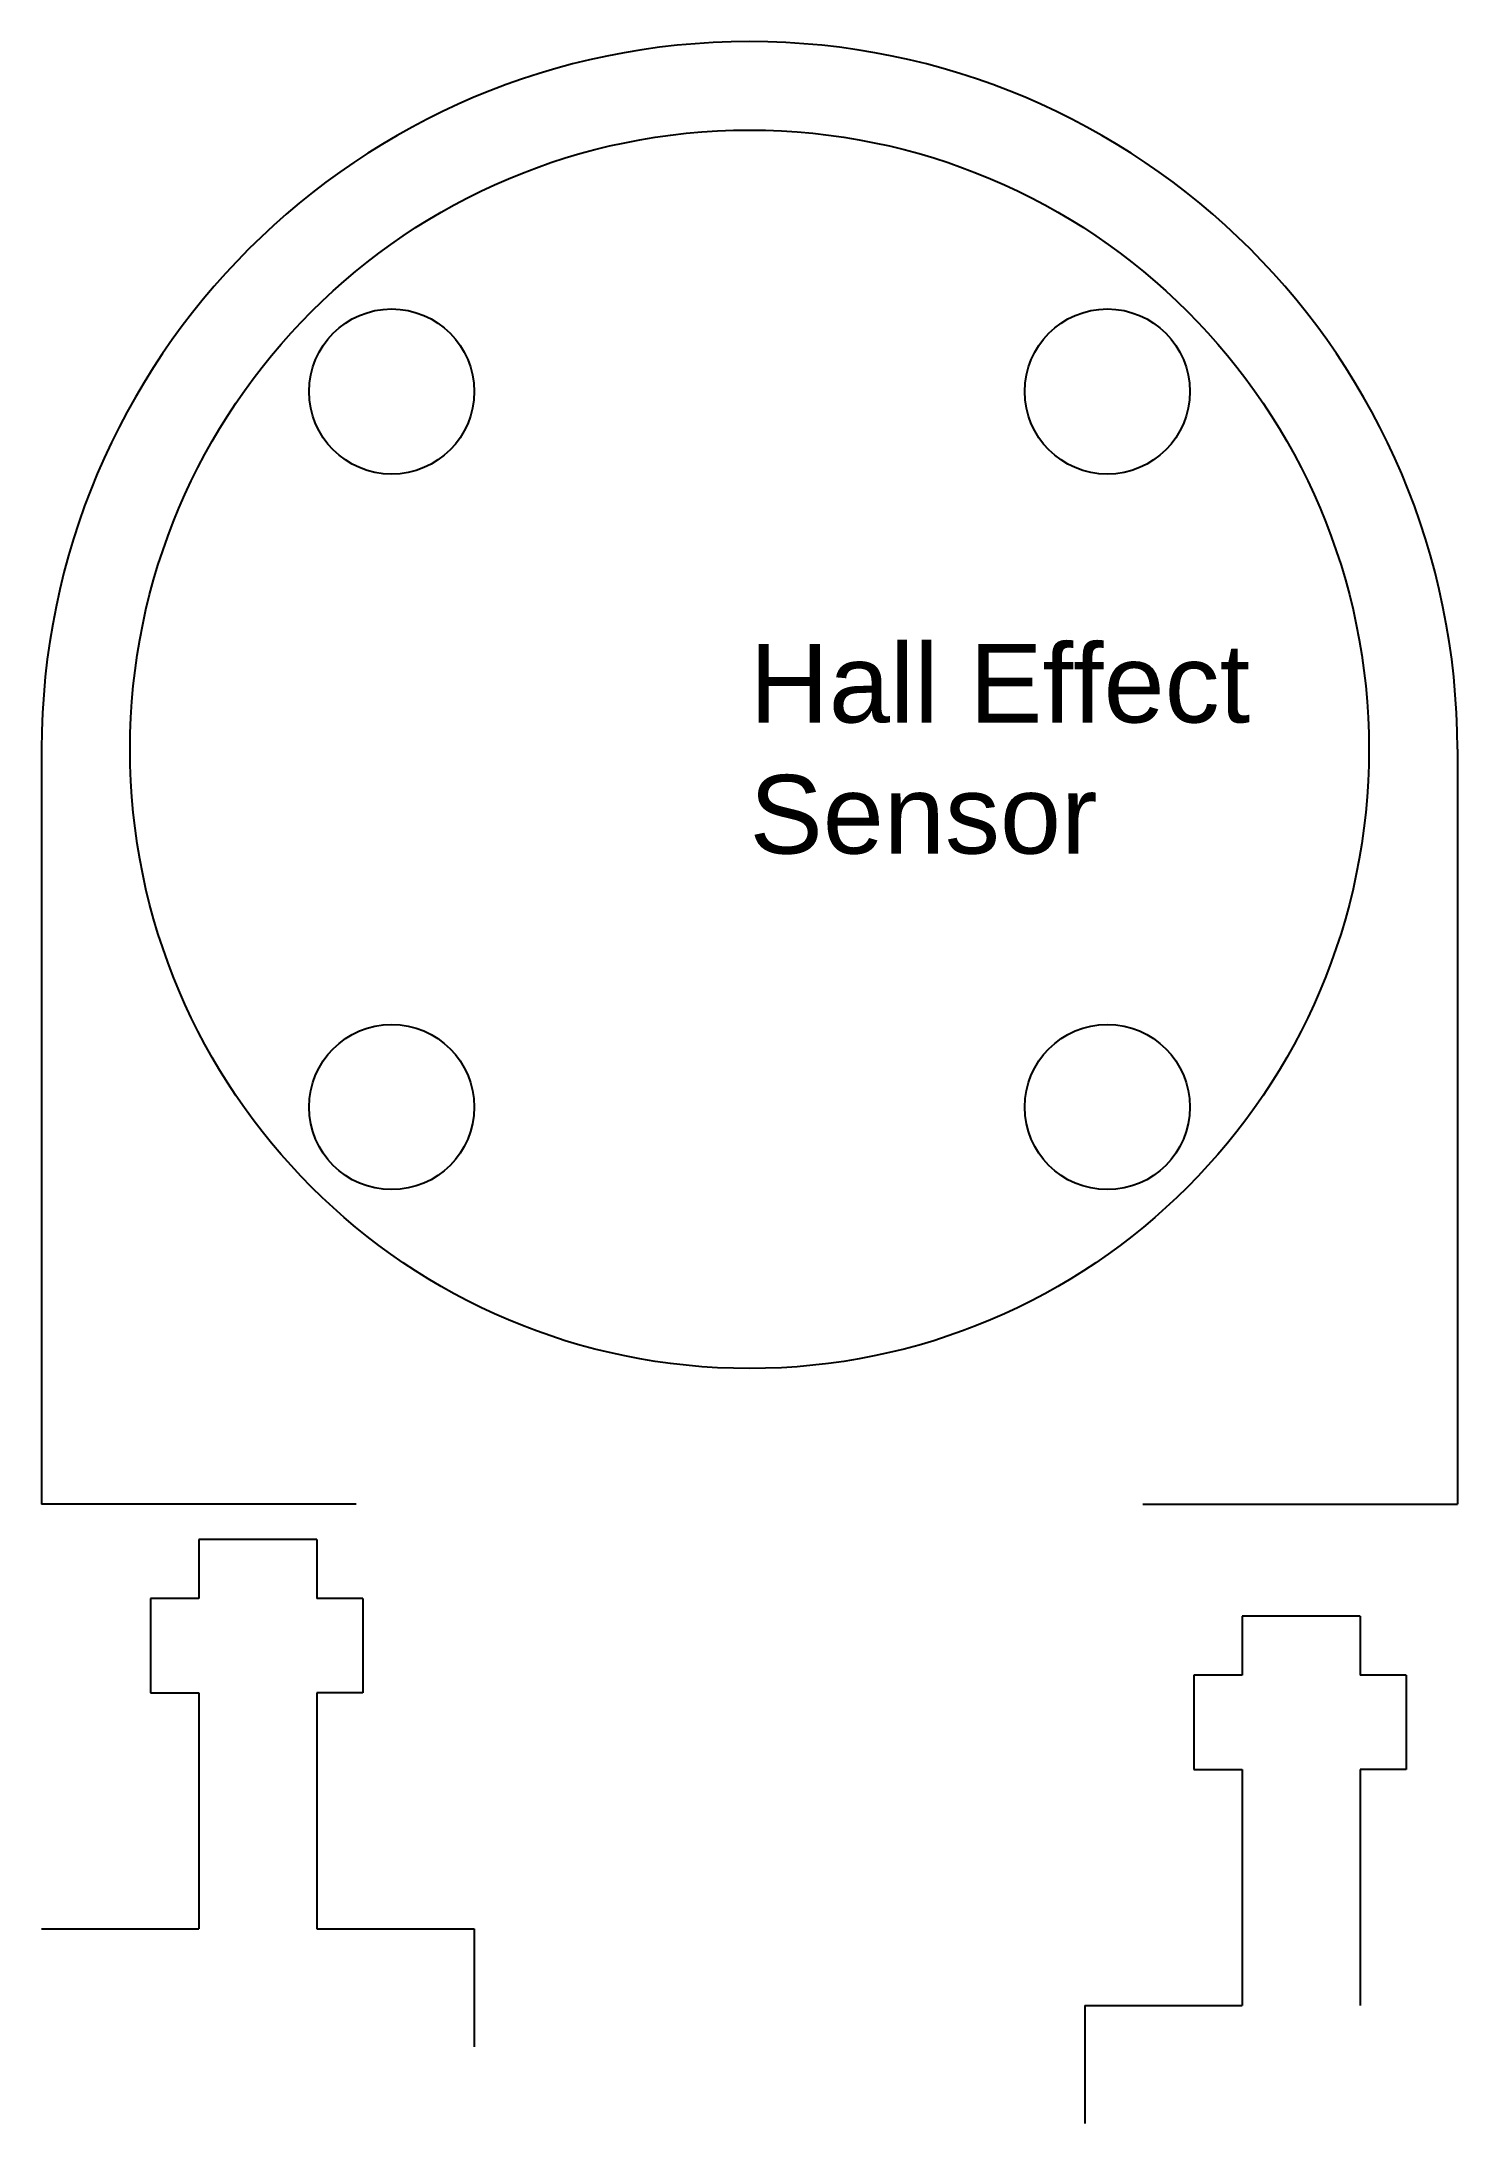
# Model space of a CAD drawing. Header units: millimetres. Extents: x -433 to 1405, y -416 to 1030.
# Drawn here: x -218 to -182, y -35 to 18 of the extents above; entities that cross this region are included whole.
import ezdxf

# ---------------------------------------------------------------- set-up
doc = ezdxf.new("R2010")
doc.units = ezdxf.units.MM
doc.layers.get('0').update_dxf_attribs({"lineweight": 25, "true_color": 0xffffff})
doc.styles.add('textstyle8', font='')
doc.styles.get('textstyle8').set_extended_font_data('Arial')

msp = doc.modelspace()

# ---------------------------------------------------------------- texts
at = {"color": 3, "true_color": 0x00ff00, "insert": (-200, 0), "char_height": 1, "attachment_point": 4, "style": 'textstyle8'}
msp.add_mtext('\\H2;Hall Effect\\PSensor', dxfattribs=at)

# ---------------------------------------------------------------- linework, layer by layer
for p, q in [((-218, 0), (-218, -19.2)), ((-182, 0), (-182, -19.2)), ((-210, -19.2), (-218, -19.2)), ((-190, -19.2), (-182, -19.2)), ((-214, -20.1), (-214, -21.6)), ((-211, -20.1), (-214, -20.1)), ((-211, -20.1), (-211, -21.6)), ((-214, -21.6), (-215.23, -21.6)), ((-215.23, -21.6), (-215.23, -24)), ((-209.83, -21.6), (-211, -21.6)), ((-209.83, -21.6), (-209.83, -24)), ((-187.47, -22.05), (-187.47, -23.55)), ((-184.47, -22.05), (-187.47, -22.05)), ((-184.47, -22.05), (-184.47, -23.55)), ((-187.47, -23.55), (-188.7, -23.55)), ((-188.7, -23.55), (-188.7, -25.95)), ((-183.3, -23.55), (-184.47, -23.55)), ((-183.3, -23.55), (-183.3, -25.95)), ((-215.23, -24), (-214, -24)), ((-214, -24), (-214, -30)), ((-211, -24), (-211, -30)), ((-209.83, -24), (-211, -24)), ((-188.7, -25.95), (-187.47, -25.95)), ((-187.47, -25.95), (-187.47, -31.95)), ((-184.47, -25.95), (-184.47, -31.95)), ((-183.3, -25.95), (-184.47, -25.95)), ((-218, -30), (-214, -30)), ((-211, -30), (-207, -30)), ((-207, -30), (-207, -33)), ((-191.47, -31.95), (-187.47, -31.95)), ((-191.47, -31.95), (-191.47, -34.95))]:
    msp.add_line(p, q)
at = {"color": 3, "true_color": 0x00ff00}
msp.add_circle((-200, 0), 15.75, dxfattribs=at)
for centre in [(-209.1, 9.1), (-190.9, 9.1), (-209.1, -9.1), (-190.9, -9.1)]:
    msp.add_circle(centre, 2.1)
msp.add_arc((-200, 0), 18, 0, 180)

msp.set_redraw_order([(e.dxf.handle, doc.entitydb.next_handle()) for e in msp.query("TEXT MTEXT ATTDEF DIMENSION ARC_DIMENSION")])  # texts and dimensions are drawn at this point

doc.saveas('drawing.dxf')
